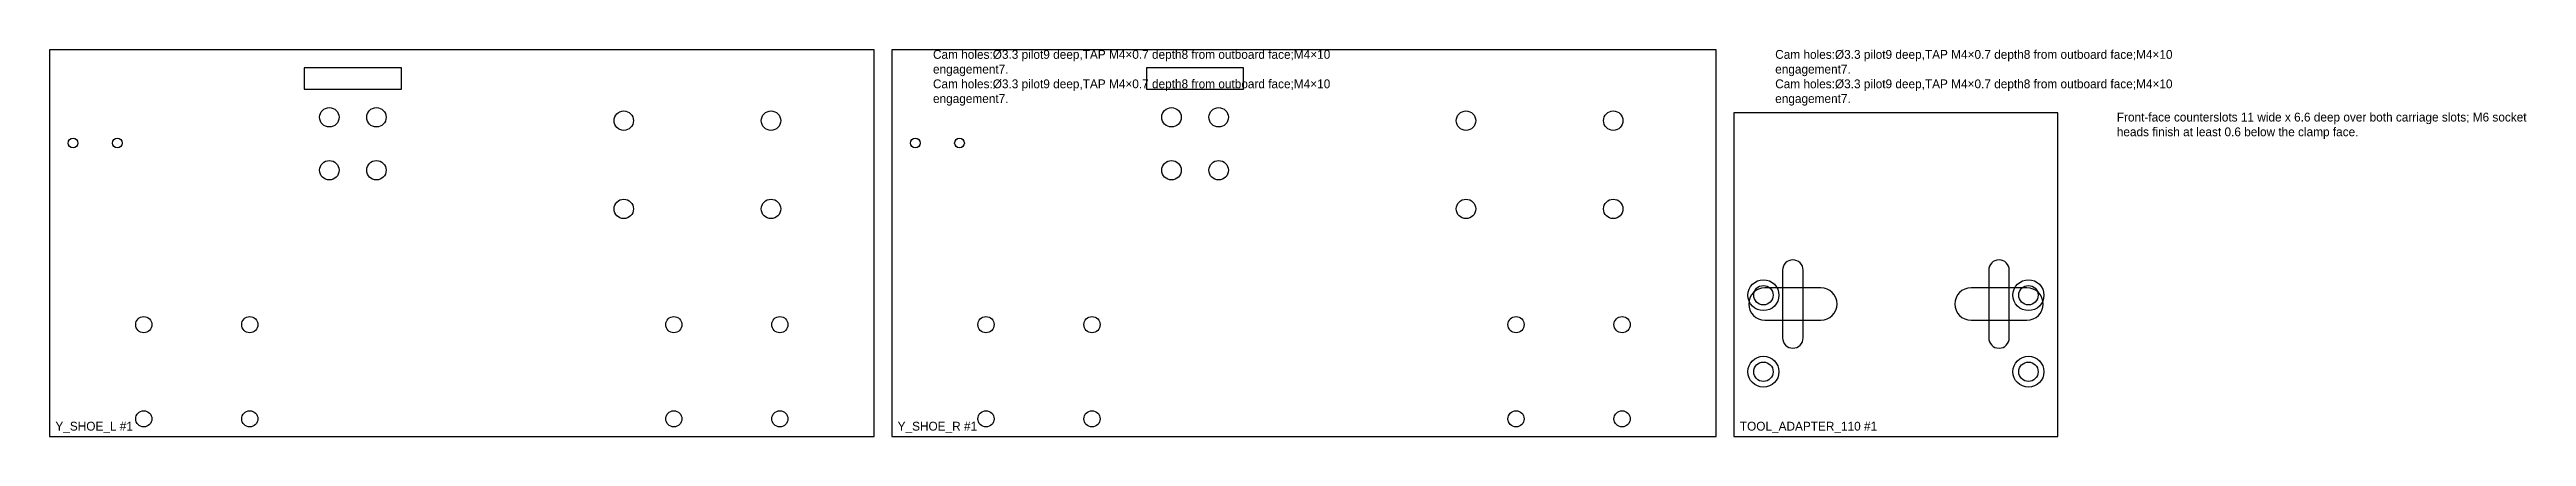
# Model space of a CAD drawing. Header units: millimetres. Extents: x 0 to 1219, y 0 to 2438.
# Drawn here: x 10 to 851, y 10 to 141 of the extents above; entities that cross this region are included whole.
import ezdxf

# ---------------------------------------------------------------- set-up
doc = ezdxf.new("R2010")
doc.units = ezdxf.units.MM
for name, color, linetype in [('CUT_HOLES', 7, 'Continuous'), ('CUT_INNER', 7, 'Continuous'), ('CUT_OUTER', 7, 'Continuous'), ('DRILL_M4_PILOT_DEPTH_9', 7, 'Continuous'), ('MACHINING_NOTES', 7, 'Continuous'), ('MILL_FRONT_COUNTERSLOT_DEPTH_6_6', 7, 'Continuous'), ('MILL_REAR_COUNTERBORE_DEPTH_6', 7, 'Continuous'), ('PART_MARK_NO_CUT', 7, 'Continuous')]:
    doc.layers.add(name, color=color, linetype=linetype)

msp = doc.modelspace()

# ---------------------------------------------------------------- texts
at = {"layer": 'MACHINING_NOTES', "char_height": 3, "width": 150, "attachment_point": 1}
for s, insert in [('Cam holes:Ø3.3 pilot9 deep,TAP M4×0.7 depth8 from outboard face;M4×10 engagement7.\\PCam holes:Ø3.3 pilot9 deep,TAP M4×0.7 depth8 from outboard face;M4×10 engagement7.', (310, 141.3)), ('Cam holes:Ø3.3 pilot9 deep,TAP M4×0.7 depth8 from outboard face;M4×10 engagement7.\\PCam holes:Ø3.3 pilot9 deep,TAP M4×0.7 depth8 from outboard face;M4×10 engagement7.', (596, 141.3)), ('Front-face counterslots 11 wide x 6.6 deep over both carriage slots; M6 socket heads finish at least 0.6 below the clamp face.', (712, 120))]:
    msp.add_mtext(s, dxfattribs=dict(at, insert=insert))
at = {"layer": 'PART_MARK_NO_CUT'}
for s, p in [('Y_SHOE_L #1', (12, 12)), ('Y_SHOE_R #1', (298, 12)), ('TOOL_ADAPTER_110 #1', (584, 12))]:
    msp.add_text(s, height=3, dxfattribs=at).set_placement(p)

# ---------------------------------------------------------------- linework, layer by layer
at = {"layer": 'CUT_HOLES'}
for points in [[(605.5, 43.5), (605.5, 66.5, 1), (598.5, 66.5), (598.5, 43.5, 1)], [(675.5, 43.5), (675.5, 66.5, 1), (668.5, 66.5), (668.5, 43.5, 1)]]:
    msp.add_lwpolyline(points, format="xyb", close=True, dxfattribs=at)
for centre, radius in [((105, 118.4375), 3.3), ((121, 118.4375), 3.3), ((205, 117.3), 3.3), ((255, 117.3), 3.3), ((391, 118.4375), 3.3), ((407, 118.4375), 3.3), ((491, 117.3), 3.3), ((541, 117.3), 3.3), ((105, 100.4375), 3.3), ((121, 100.4375), 3.3), ((391, 100.4375), 3.3), ((407, 100.4375), 3.3), ((205, 87.3), 3.3), ((255, 87.3), 3.3), ((491, 87.3), 3.3), ((541, 87.3), 3.3), ((592, 58), 3.3), ((682, 58), 3.3), ((42, 48), 2.75), ((78, 48), 2.75), ((222, 48), 2.75), ((258, 48), 2.75), ((328, 48), 2.75), ((364, 48), 2.75), ((508, 48), 2.75), ((544, 48), 2.75), ((592, 32), 3.3), ((682, 32), 3.3), ((42, 16), 2.75), ((78, 16), 2.75), ((222, 16), 2.75), ((258, 16), 2.75), ((328, 16), 2.75), ((364, 16), 2.75), ((508, 16), 2.75), ((544, 16), 2.75)]:
    msp.add_circle(centre, radius, dxfattribs=at)
at = {"layer": 'CUT_INNER'}
for points in [[(96.5, 127.9375), (129.5, 127.9375), (129.5, 135.2875), (96.5, 135.2875)], [(382.5, 127.9375), (415.5, 127.9375), (415.5, 135.2875), (382.5, 135.2875)]]:
    msp.add_lwpolyline(points, close=True, dxfattribs=at)
at = {"layer": 'CUT_OUTER'}
for points in [[(10, 10), (290, 10), (290, 141.3), (10, 141.3)], [(296, 10), (576, 10), (576, 141.3), (296, 141.3)], [(582, 10), (692, 10), (692, 120), (582, 120)]]:
    msp.add_lwpolyline(points, close=True, dxfattribs=at)
at = {"layer": 'DRILL_M4_PILOT_DEPTH_9'}
for centre in [(18, 109.7), (33, 109.7), (304, 109.7), (319, 109.7)]:
    msp.add_circle(centre, 1.65, dxfattribs=at)
at = {"layer": 'MILL_FRONT_COUNTERSLOT_DEPTH_6_6'}
for points in [[(592.5, 49.5), (611.5, 49.5, 1), (611.5, 60.5), (592.5, 60.5, 1)], [(662.5, 49.5), (681.5, 49.5, 1), (681.5, 60.5), (662.5, 60.5, 1)]]:
    msp.add_lwpolyline(points, format="xyb", close=True, dxfattribs=at)
at = {"layer": 'MILL_REAR_COUNTERBORE_DEPTH_6'}
for centre in [(592, 58), (682, 58), (592, 32), (682, 32)]:
    msp.add_circle(centre, 5.25, dxfattribs=at)

msp.set_redraw_order([(e.dxf.handle, doc.entitydb.next_handle()) for e in msp.query("TEXT MTEXT ATTDEF DIMENSION ARC_DIMENSION")])  # texts and dimensions are drawn at this point

doc.saveas('drawing.dxf')
